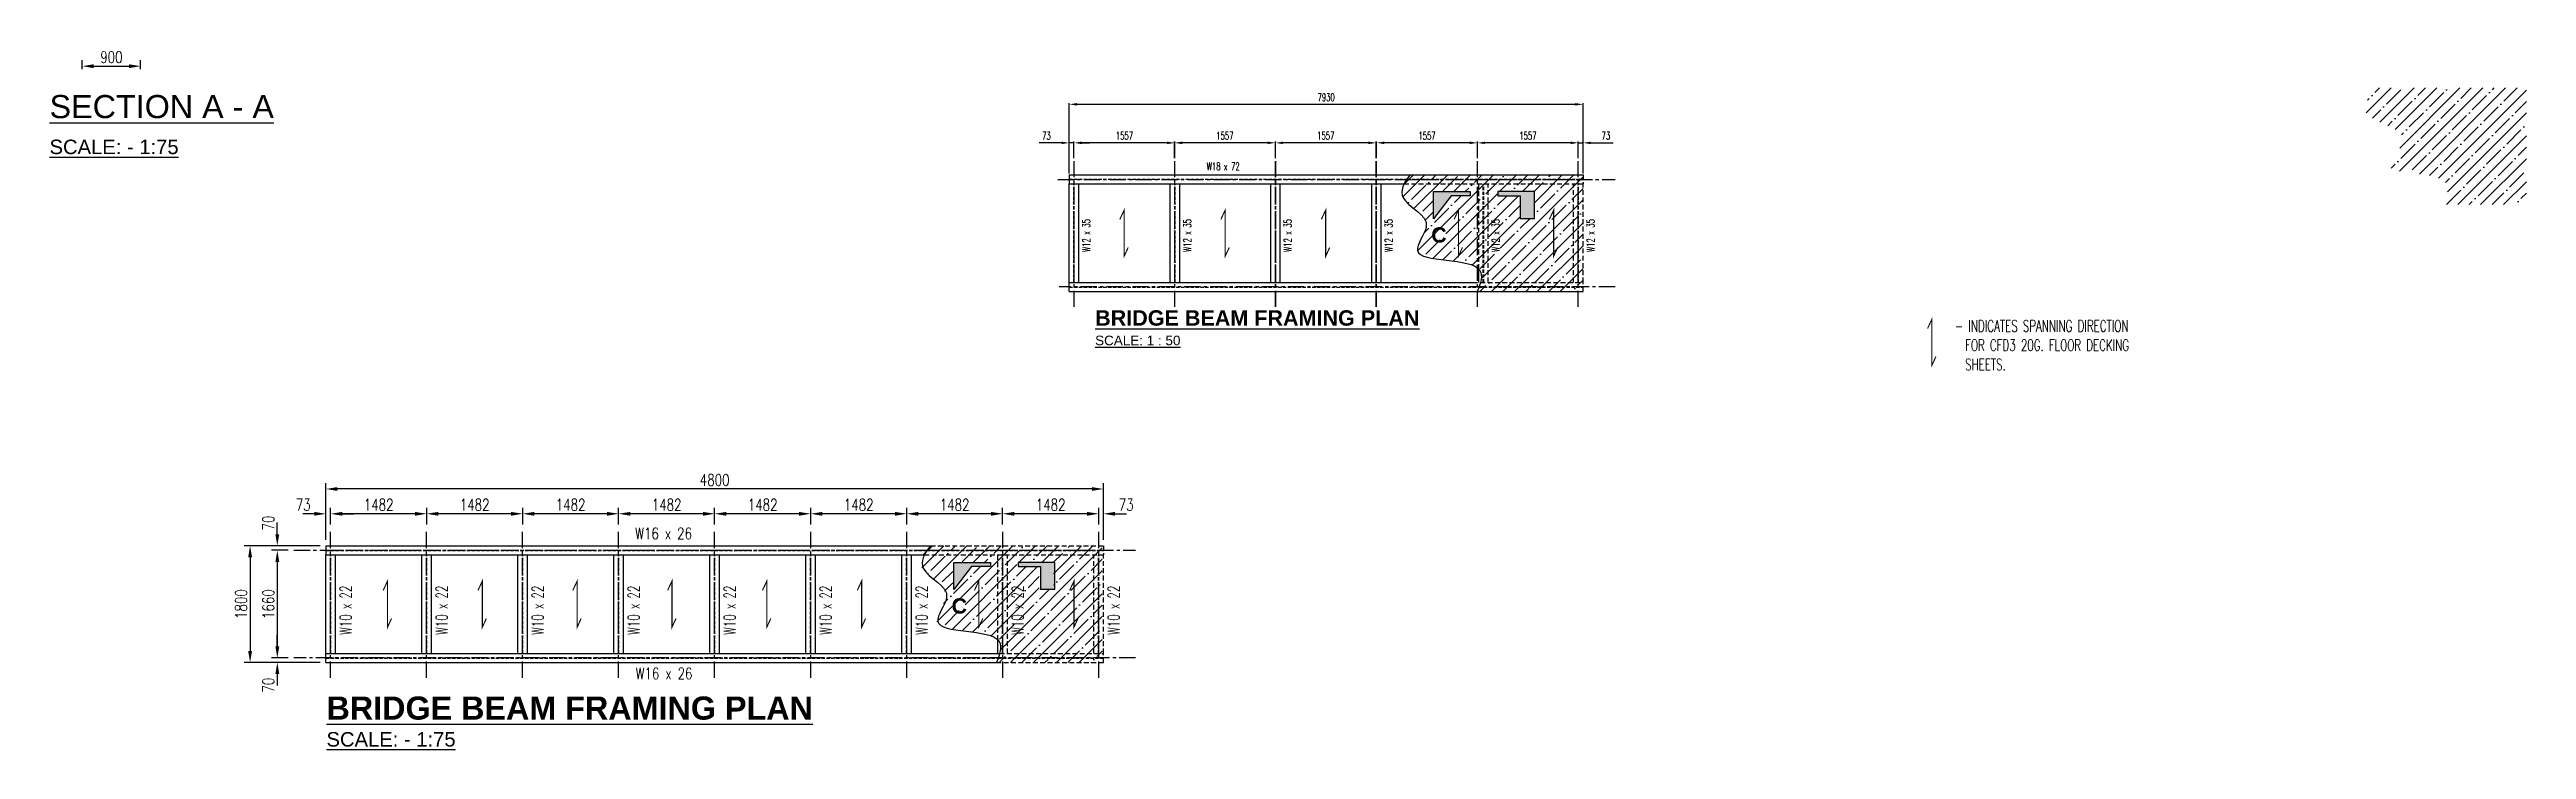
# Model space of a CAD drawing. Header units: millimetres. Extents: x -605628 to 223188, y -4937 to 493520.
# Drawn here: x -373167 to -334937, y 393111 to 403906 of the extents above; entities that cross this region are included whole.
import ezdxf

# ---------------------------------------------------------------- set-up
doc = ezdxf.new("R2010")
doc.units = ezdxf.units.MM
doc.header["$LTSCALE"] = 100
doc.header["$MEASUREMENT"] = 0
doc.header["$PDMODE"] = 3
doc.header["$PDSIZE"] = -0.5
doc.linetypes.add('CENTER', pattern=[2, 1.25, -0.25, 0.25, -0.25])
doc.linetypes.add('HIDDEN', pattern=[0.375, 0.25, -0.125])
doc.layers.get('Defpoints').update_dxf_attribs({"color": 1})
for name, color, linetype in [('Grid-line', 8, 'CENTER'), ('S-Arrow', 1, 'Continuous'), ('S-Dim', 1, 'Continuous'), ('ST-FOOTING', 4, 'HIDDEN'), ('ST-HATCH', 8, 'Continuous'), ('ST-TEXT', 255, 'Continuous'), ('TITLE', 2, 'Continuous')]:
    doc.layers.add(name, color=color, linetype=linetype)
doc.styles.add('Roomname', font='sanss___.ttf')
doc.styles.add('SKEL 1_50xp', font='ROMANS.SHX', dxfattribs={"width": 0.65, "height": 119})
doc.styles.add('SKEL 1_75xp', font='romans.shx', dxfattribs={"width": 0.75, "height": 178.5})
doc.dimstyles.new('1-75', dxfattribs={"dimtxt": 178.5, "dimasz": 178.5, "dimexe": 90, "dimexo": 90, "dimgap": 50, "dimtad": 1, "dimdec": 0, "dimzin": 3, "dimdsep": 46, "dimtxsty": 'SKEL 1_75xp', "dimcen": 0.0625, "dimclrd": 1, "dimclre": 1, "dimclrt": 2, "dimaunit": 1, "dimadec": 0, "dimazin": 0, "dimtfac": 1, "dimtdec": 0, "dimtofl": 0, "dimtmove": 0, "dimatfit": 3, "dimfxl": 50, "dimtolj": 1, "dimtzin": 0, "dimarcsym": 0})
doc.dimstyles.new('SKEL 1_50xp', dxfattribs={"dimtxt": 119, "dimasz": 119, "dimexe": 20, "dimexo": 20, "dimgap": 50, "dimtad": 1, "dimdec": 0, "dimtxsty": 'SKEL 1_50xp', "dimcen": 4, "dimdle": 1, "dimclrd": 1, "dimclre": 1, "dimclrt": 2, "dimadec": 0, "dimazin": 0, "dimtfac": 1, "dimtdec": 0, "dimtix": 1, "dimtmove": 0, "dimatfit": 3, "dimfxl": 1.25, "dimarcsym": 0})

msp = doc.modelspace()

# ---------------------------------------------------------------- texts
at = {"layer": 'S-Dim', "color": 2, "char_height": 178.5, "attachment_point": 5, "style": 'SKEL 1_75xp'}
for s, insert in [('\\A1;{\\C7;4800}', (-362901, 397267.5)), ('\\A1;{\\C7;W16 x 26}', (-363690.4, 396441.7)), ('\\A1;{\\C7;W16 x 26}', (-363682.5, 394282.8))]:
    msp.add_mtext(s, dxfattribs=dict(at, insert=insert))
at = {"layer": 'ST-TEXT', "color": 5, "attachment_point": 1}
for s, insert, char_height, width, style in [('\\A1;W18 x 72', (-355305.3, 402163.6), 119, 4000, 'SKEL 1_50xp'), ('{\\fSansSerif|b1|i0|c2|p2;\\LBRIDGE BEAM FRAMING PLAN}', (-357028.9, 399885.7), 238, 8000, 'Roomname'), ('- INDICATES SPANNING DIRECTION\\P  FOR CFD3 20G. FLOOR DECKING\\P  SHEETS. ', (-343760.1, 399733.4), 178.5, 4000, 'SKEL 1_50xp'), ('{\\LSCALE: 1 : 50}', (-357028.9, 399493.9), 148.75, 5000, 'Roomname')]:
    msp.add_mtext(s, dxfattribs=dict(at, insert=insert, char_height=char_height, width=width, style=style))
at = {"layer": 'ST-TEXT', "color": 5, "width": 4000, "attachment_point": 1, "rotation": 90, "style": 'SKEL 1_50xp'}
for s, insert, char_height in [('\\A1;W12 x 35', (-357226.1, 400783.5), 119), ('\\A1;W12 x 35', (-355666.3, 400783.6), 119), ('\\A1;W12 x 35', (-354115.6, 400783.6), 119), ('\\A1;W12 x 35', (-352558.8, 400783.6), 119), ('\\A1;W12 x 35', (-350905.6, 400783.5), 119), ('\\A1;W12 x 35', (-349442.1, 400783.5), 119), ('\\A1;W10 x 22', (-368685.1, 394877), 178.5), ('\\A1;W10 x 22', (-367203.4, 394877), 178.5), ('\\A1;W10 x 22', (-365721.6, 394877), 178.5), ('\\A1;W10 x 22', (-364239.9, 394877), 178.5), ('\\A1;W10 x 22', (-362758.1, 394877), 178.5), ('\\A1;W10 x 22', (-361276.4, 394877), 178.5), ('\\A1;W10 x 22', (-359794.6, 394877), 178.5), ('\\A1;W10 x 22', (-358312.9, 394877), 178.5), ('\\A1;W10 x 22', (-356831.2, 394877), 178.5)]:
    msp.add_mtext(s, dxfattribs=dict(at, insert=insert, char_height=char_height))
at = {"layer": 'TITLE', "attachment_point": 1, "style": 'Roomname'}
for s, insert, char_height, width in [('{\\LSECTION A - A}', (-373166.7, 403205.1), 357, 15189.483), ('{\\LSCALE: - 1:75}', (-373166.7, 402516.7), 223.125, 12491.798), ('\\A1;{\\fSansSerif|b1|i0|c2|p2;C}', (-351840.8, 401164.3), 235.144, 30854.742)]:
    msp.add_mtext(s, dxfattribs=dict(at, insert=insert, char_height=char_height, width=width))
at = {"layer": 'TITLE', "color": 5, "attachment_point": 1, "style": 'Roomname'}
for s, insert, char_height, width in [('\\A1;{\\fSansSerif|b1|i0|c2|p2;C}', (-359243.9, 395442.6), 235.144, 30854.742), ('{\\fSansSerif|b1|i0|c2|p2;\\LBRIDGE BEAM FRAMING PLAN}', (-368892, 393927.7), 357, 15189.483), ('{\\LSCALE: - 1:75}', (-368892, 393379.1), 223.125, 12491.798)]:
    msp.add_mtext(s, dxfattribs=dict(at, insert=insert, char_height=char_height, width=width))

# ---------------------------------------------------------------- blocks, each defined once
blk = doc.blocks.new('*D32')
at = {"layer": 'Defpoints', "color": 0, "transparency": 16777216}
for p in [(-372662, 403515), (-371762, 403650), (-371762, 403515)]:
    blk.add_point(p, dxfattribs=at)
at = {"layer": 'S-Dim', "color": 1, "lineweight": -2, "transparency": 16777216}
for p, q in [((-372662, 403605), (-372662, 403740)), ((-371762, 403605), (-371762, 403740)), ((-372484, 403650), (-371941, 403650))]:
    blk.add_line(p, q, dxfattribs=at)
at = {"layer": 'S-Dim', "color": 1, "transparency": 16777216}
for points in [[(-372484, 403679), (-372484, 403620), (-372662, 403650)], [(-371941, 403679), (-371941, 403620), (-371762, 403650)]]:
    blk.add_solid(points, dxfattribs=at)
at = {"layer": 'S-Dim', "color": 2, "transparency": 16777216, "insert": (-372212, 403789), "char_height": 178.5, "attachment_point": 5, "style": 'SKEL 1_75xp'}
blk.add_mtext('\\A1;900', dxfattribs=at)
blk = doc.blocks.new('*D44')
at = {"layer": 'Defpoints', "color": 0, "transparency": 16777216}
for p in [(-362901, 396746), (-362901, 396490), (-361419, 396490)]:
    blk.add_point(p, dxfattribs=at)
at = {"layer": 'S-Dim', "color": 1, "lineweight": -2, "transparency": 16777216}
for p, q in [((-362901, 396580), (-362901, 396836)), ((-361419, 396580), (-361419, 396836)), ((-361598, 396746), (-362722, 396746))]:
    blk.add_line(p, q, dxfattribs=at)
at = {"layer": 'S-Dim', "color": 1, "transparency": 16777216}
for points in [[(-362722, 396775), (-362722, 396716), (-362901, 396746)], [(-361598, 396775), (-361598, 396716), (-361419, 396746)]]:
    blk.add_solid(points, dxfattribs=at)
at = {"layer": 'S-Dim', "color": 2, "transparency": 16777216, "insert": (-362160, 396885), "char_height": 178.5, "attachment_point": 5, "style": 'SKEL 1_75xp'}
blk.add_mtext('\\A1;{\\C7;1482}', dxfattribs=at)
blk = doc.blocks.new('*D45')
at = {"layer": 'Defpoints', "color": 0, "transparency": 16777216}
for p in [(-361419, 396746), (-361419, 396490), (-359937, 396490)]:
    blk.add_point(p, dxfattribs=at)
at = {"layer": 'S-Dim', "color": 1, "lineweight": -2, "transparency": 16777216}
for p, q in [((-361419, 396580), (-361419, 396836)), ((-359937, 396580), (-359937, 396836)), ((-360116, 396746), (-361241, 396746))]:
    blk.add_line(p, q, dxfattribs=at)
at = {"layer": 'S-Dim', "color": 1, "transparency": 16777216}
for points in [[(-361241, 396775), (-361241, 396716), (-361419, 396746)], [(-360116, 396775), (-360116, 396716), (-359937, 396746)]]:
    blk.add_solid(points, dxfattribs=at)
at = {"layer": 'S-Dim', "color": 2, "transparency": 16777216, "insert": (-360678, 396885), "char_height": 178.5, "attachment_point": 5, "style": 'SKEL 1_75xp'}
blk.add_mtext('\\A1;{\\C7;1482}', dxfattribs=at)
blk = doc.blocks.new('*D46')
at = {"layer": 'Defpoints', "color": 0, "transparency": 16777216}
for p in [(-359937, 396746), (-359937, 396490), (-358456, 396490)]:
    blk.add_point(p, dxfattribs=at)
at = {"layer": 'S-Dim', "color": 1, "lineweight": -2, "transparency": 16777216}
for p, q in [((-359937, 396580), (-359937, 396836)), ((-358456, 396580), (-358456, 396836)), ((-358634, 396746), (-359759, 396746))]:
    blk.add_line(p, q, dxfattribs=at)
at = {"layer": 'S-Dim', "color": 1, "transparency": 16777216}
for points in [[(-359759, 396775), (-359759, 396716), (-359937, 396746)], [(-358634, 396775), (-358634, 396716), (-358456, 396746)]]:
    blk.add_solid(points, dxfattribs=at)
at = {"layer": 'S-Dim', "color": 2, "transparency": 16777216, "insert": (-359197, 396885), "char_height": 178.5, "attachment_point": 5, "style": 'SKEL 1_75xp'}
blk.add_mtext('\\A1;{\\C7;1482}', dxfattribs=at)
blk = doc.blocks.new('*D47')
at = {"layer": 'Defpoints', "color": 0, "transparency": 16777216}
for p in [(-358456, 396746), (-358456, 396490), (-356974, 396490)]:
    blk.add_point(p, dxfattribs=at)
at = {"layer": 'S-Dim', "color": 1, "lineweight": -2, "transparency": 16777216}
for p, q in [((-358456, 396580), (-358456, 396836)), ((-356974, 396580), (-356974, 396836)), ((-357152, 396746), (-358277, 396746))]:
    blk.add_line(p, q, dxfattribs=at)
at = {"layer": 'S-Dim', "color": 1, "transparency": 16777216}
for points in [[(-358277, 396775), (-358277, 396716), (-358456, 396746)], [(-357152, 396775), (-357152, 396716), (-356974, 396746)]]:
    blk.add_solid(points, dxfattribs=at)
at = {"layer": 'S-Dim', "color": 2, "transparency": 16777216, "insert": (-357715, 396885), "char_height": 178.5, "attachment_point": 5, "style": 'SKEL 1_75xp'}
blk.add_mtext('\\A1;{\\C7;1482}', dxfattribs=at)
blk = doc.blocks.new('*D48')
at = {"layer": 'Defpoints', "color": 0, "transparency": 16777216}
for p in [(-368901, 396746), (-368828, 396490), (-368901, 396253)]:
    blk.add_point(p, dxfattribs=at)
at = {"layer": 'S-Dim', "color": 1, "lineweight": -2, "transparency": 16777216}
for p, q in [((-368901, 396343), (-368901, 396836)), ((-368828, 396580), (-368828, 396836)), ((-369079, 396746), (-369258, 396746)), ((-368649, 396746), (-368471, 396746))]:
    blk.add_line(p, q, dxfattribs=at)
at = {"layer": 'S-Dim', "color": 1, "transparency": 16777216}
for points in [[(-369079, 396775), (-369079, 396716), (-368901, 396746)], [(-368649, 396775), (-368649, 396716), (-368828, 396746)]]:
    blk.add_solid(points, dxfattribs=at)
at = {"layer": 'S-Dim', "color": 2, "transparency": 16777216, "insert": (-369252, 396885), "char_height": 178.5, "attachment_point": 5, "style": 'SKEL 1_75xp'}
blk.add_mtext('\\A1;{\\C7;73}', dxfattribs=at)
blk = doc.blocks.new('*D49')
at = {"layer": 'Defpoints', "color": 0, "transparency": 16777216}
for p in [(-356974, 396490), (-356901, 396746), (-356901, 396253)]:
    blk.add_point(p, dxfattribs=at)
at = {"layer": 'S-Dim', "color": 1, "lineweight": -2, "transparency": 16777216}
for p, q in [((-356974, 396580), (-356974, 396836)), ((-356901, 396343), (-356901, 396836)), ((-357152, 396746), (-357331, 396746)), ((-356722, 396746), (-356544, 396746))]:
    blk.add_line(p, q, dxfattribs=at)
at = {"layer": 'S-Dim', "color": 1, "transparency": 16777216}
for points in [[(-357152, 396775), (-357152, 396716), (-356974, 396746)], [(-356722, 396775), (-356722, 396716), (-356901, 396746)]]:
    blk.add_solid(points, dxfattribs=at)
at = {"layer": 'S-Dim', "color": 2, "transparency": 16777216, "insert": (-356550, 396885), "char_height": 178.5, "attachment_point": 5, "style": 'SKEL 1_75xp'}
blk.add_mtext('\\A1;{\\C7;73}', dxfattribs=at)
blk = doc.blocks.new('*D50')
at = {"layer": 'Defpoints', "color": 0, "transparency": 16777216}
for p in [(-369395, 396183), (-369651, 394522), (-369395, 394522)]:
    blk.add_point(p, dxfattribs=at)
at = {"layer": 'S-Dim', "color": 5, "lineweight": -2, "transparency": 16777216}
for p, q in [((-369485, 396183), (-369741, 396183)), ((-369651, 396004), (-369651, 394701)), ((-369485, 394522), (-369741, 394522))]:
    blk.add_line(p, q, dxfattribs=at)
at = {"layer": 'S-Dim', "color": 5, "transparency": 16777216}
for points in [[(-369681, 396004), (-369621, 396004), (-369651, 396183)], [(-369681, 394701), (-369621, 394701), (-369651, 394522)]]:
    blk.add_solid(points, dxfattribs=at)
at = {"layer": 'S-Dim', "color": 5, "transparency": 16777216, "insert": (-369790, 395353), "char_height": 178.5, "attachment_point": 5, "rotation": 90, "style": 'SKEL 1_75xp'}
blk.add_mtext('\\A1;1660', dxfattribs=at)
blk = doc.blocks.new('*D51')
at = {"layer": 'Defpoints', "color": 0, "transparency": 16777216}
for p in [(-368901, 396253), (-370071, 394453), (-368901, 394453)]:
    blk.add_point(p, dxfattribs=at)
at = {"layer": 'S-Dim', "color": 1, "lineweight": -2, "transparency": 16777216}
for p, q in [((-368991, 396253), (-370161, 396253)), ((-370071, 396074), (-370071, 394631)), ((-368991, 394453), (-370161, 394453))]:
    blk.add_line(p, q, dxfattribs=at)
at = {"layer": 'S-Dim', "color": 1, "transparency": 16777216}
for points in [[(-370101, 396074), (-370041, 396074), (-370071, 396253)], [(-370101, 394631), (-370041, 394631), (-370071, 394453)]]:
    blk.add_solid(points, dxfattribs=at)
at = {"layer": 'S-Dim', "color": 2, "transparency": 16777216, "insert": (-370210, 395353), "char_height": 178.5, "attachment_point": 5, "rotation": 90, "style": 'SKEL 1_75xp'}
blk.add_mtext('\\A1;{\\C7;1800}', dxfattribs=at)
blk = doc.blocks.new('*D52')
at = {"layer": 'Defpoints', "color": 0, "transparency": 16777216}
for p in [(-369651, 396183), (-369395, 396183), (-368901, 396253)]:
    blk.add_point(p, dxfattribs=at)
at = {"layer": 'S-Dim', "color": 1, "lineweight": -2, "transparency": 16777216}
for p, q in [((-369651, 396431), (-369651, 396610)), ((-368991, 396253), (-369741, 396253)), ((-369485, 396183), (-369741, 396183)), ((-369651, 396004), (-369651, 395826))]:
    blk.add_line(p, q, dxfattribs=at)
at = {"layer": 'S-Dim', "color": 1, "transparency": 16777216}
for points in [[(-369681, 396431), (-369621, 396431), (-369651, 396253)], [(-369681, 396004), (-369621, 396004), (-369651, 396183)]]:
    blk.add_solid(points, dxfattribs=at)
at = {"layer": 'S-Dim', "color": 2, "transparency": 16777216, "insert": (-369790, 396603), "char_height": 178.5, "attachment_point": 5, "rotation": 90, "style": 'SKEL 1_75xp'}
blk.add_mtext('\\A1;{\\C7;70}', dxfattribs=at)
blk = doc.blocks.new('*D53')
at = {"layer": 'Defpoints', "color": 0, "transparency": 16777216}
for p in [(-369651, 394522), (-369395, 394522), (-368901, 394453)]:
    blk.add_point(p, dxfattribs=at)
at = {"layer": 'S-Dim', "color": 1, "lineweight": -2, "transparency": 16777216}
for p, q in [((-369651, 394701), (-369651, 394879)), ((-369485, 394522), (-369741, 394522)), ((-368991, 394453), (-369741, 394453)), ((-369651, 394274), (-369651, 394096))]:
    blk.add_line(p, q, dxfattribs=at)
at = {"layer": 'S-Dim', "color": 1, "transparency": 16777216}
for points in [[(-369681, 394701), (-369621, 394701), (-369651, 394522)], [(-369681, 394274), (-369621, 394274), (-369651, 394453)]]:
    blk.add_solid(points, dxfattribs=at)
at = {"layer": 'S-Dim', "color": 2, "transparency": 16777216, "insert": (-369790, 394102), "char_height": 178.5, "attachment_point": 5, "rotation": 90, "style": 'SKEL 1_75xp'}
blk.add_mtext('\\A1;{\\C7;70}', dxfattribs=at)
blk = doc.blocks.new('*D77')
at = {"layer": 'Defpoints', "color": 0, "transparency": 16777216}
for p in [(-364383, 396746), (-364383, 396490), (-362901, 396490)]:
    blk.add_point(p, dxfattribs=at)
at = {"layer": 'S-Dim', "color": 1, "lineweight": -2, "transparency": 16777216}
for p, q in [((-364383, 396580), (-364383, 396836)), ((-362901, 396580), (-362901, 396836)), ((-363079, 396746), (-364204, 396746))]:
    blk.add_line(p, q, dxfattribs=at)
at = {"layer": 'S-Dim', "color": 1, "transparency": 16777216}
for points in [[(-364204, 396775), (-364204, 396716), (-364383, 396746)], [(-363079, 396775), (-363079, 396716), (-362901, 396746)]]:
    blk.add_solid(points, dxfattribs=at)
at = {"layer": 'S-Dim', "color": 2, "transparency": 16777216, "insert": (-363642, 396885), "char_height": 178.5, "attachment_point": 5, "style": 'SKEL 1_75xp'}
blk.add_mtext('\\A1;{\\C7;1482}', dxfattribs=at)
blk = doc.blocks.new('*D78')
at = {"layer": 'Defpoints', "color": 0, "transparency": 16777216}
for p in [(-365864, 396746), (-365864, 396490), (-364383, 396490)]:
    blk.add_point(p, dxfattribs=at)
at = {"layer": 'S-Dim', "color": 1, "lineweight": -2, "transparency": 16777216}
for p, q in [((-365864, 396580), (-365864, 396836)), ((-364383, 396580), (-364383, 396836)), ((-364561, 396746), (-365686, 396746))]:
    blk.add_line(p, q, dxfattribs=at)
at = {"layer": 'S-Dim', "color": 1, "transparency": 16777216}
for points in [[(-365686, 396775), (-365686, 396716), (-365864, 396746)], [(-364561, 396775), (-364561, 396716), (-364383, 396746)]]:
    blk.add_solid(points, dxfattribs=at)
at = {"layer": 'S-Dim', "color": 2, "transparency": 16777216, "insert": (-365124, 396885), "char_height": 178.5, "attachment_point": 5, "style": 'SKEL 1_75xp'}
blk.add_mtext('\\A1;{\\C7;1482}', dxfattribs=at)
blk = doc.blocks.new('*D79')
at = {"layer": 'Defpoints', "color": 0, "transparency": 16777216}
for p in [(-367346, 396746), (-367346, 396490), (-365864, 396490)]:
    blk.add_point(p, dxfattribs=at)
at = {"layer": 'S-Dim', "color": 1, "lineweight": -2, "transparency": 16777216}
for p, q in [((-367346, 396580), (-367346, 396836)), ((-365864, 396580), (-365864, 396836)), ((-366043, 396746), (-367168, 396746))]:
    blk.add_line(p, q, dxfattribs=at)
at = {"layer": 'S-Dim', "color": 1, "transparency": 16777216}
for points in [[(-367168, 396775), (-367168, 396716), (-367346, 396746)], [(-366043, 396775), (-366043, 396716), (-365864, 396746)]]:
    blk.add_solid(points, dxfattribs=at)
at = {"layer": 'S-Dim', "color": 2, "transparency": 16777216, "insert": (-366605, 396885), "char_height": 178.5, "attachment_point": 5, "style": 'SKEL 1_75xp'}
blk.add_mtext('\\A1;{\\C7;1482}', dxfattribs=at)
blk = doc.blocks.new('*D80')
at = {"layer": 'Defpoints', "color": 0, "transparency": 16777216}
for p in [(-368828, 396746), (-368828, 396490), (-367346, 396490)]:
    blk.add_point(p, dxfattribs=at)
at = {"layer": 'S-Dim', "color": 1, "lineweight": -2, "transparency": 16777216}
for p, q in [((-368828, 396580), (-368828, 396836)), ((-367346, 396580), (-367346, 396836)), ((-367525, 396746), (-368649, 396746))]:
    blk.add_line(p, q, dxfattribs=at)
at = {"layer": 'S-Dim', "color": 1, "transparency": 16777216}
for points in [[(-368649, 396775), (-368649, 396716), (-368828, 396746)], [(-367525, 396775), (-367525, 396716), (-367346, 396746)]]:
    blk.add_solid(points, dxfattribs=at)
at = {"layer": 'S-Dim', "color": 2, "transparency": 16777216, "insert": (-368087, 396885), "char_height": 178.5, "attachment_point": 5, "style": 'SKEL 1_75xp'}
blk.add_mtext('\\A1;{\\C7;1482}', dxfattribs=at)
blk = doc.blocks.new('*D108')
at = {"layer": 'Defpoints', "color": 0, "transparency": 16777216}
for p in [(-351128, 402467), (-351128, 402212), (-349571, 402212)]:
    blk.add_point(p, dxfattribs=at)
at = {"layer": 'S-Dim', "color": 1, "lineweight": -2, "transparency": 16777216}
for p, q in [((-351128, 402232), (-351128, 402487)), ((-349690, 402467), (-351009, 402467)), ((-349571, 402232), (-349571, 402487))]:
    blk.add_line(p, q, dxfattribs=at)
at = {"layer": 'S-Dim', "color": 1, "transparency": 16777216}
for points in [[(-351009, 402487), (-351009, 402448), (-351128, 402467)], [(-349690, 402487), (-349690, 402448), (-349571, 402467)]]:
    blk.add_solid(points, dxfattribs=at)
at = {"layer": 'S-Dim', "color": 5, "transparency": 16777216, "insert": (-350349, 402577), "char_height": 119, "attachment_point": 5, "style": 'SKEL 1_50xp'}
blk.add_mtext('1557', dxfattribs=at)
blk = doc.blocks.new('*D109')
at = {"layer": 'Defpoints', "color": 0, "transparency": 16777216}
for p in [(-349571, 402212), (-349498, 402467), (-349498, 401974)]:
    blk.add_point(p, dxfattribs=at)
at = {"layer": 'S-Dim', "color": 1, "lineweight": -2, "transparency": 16777216}
for p, q in [((-349690, 402467), (-349809, 402467)), ((-349571, 402232), (-349571, 402487)), ((-349571, 402467), (-349498, 402467)), ((-349498, 401994), (-349498, 402487)), ((-349379, 402467), (-349033, 402467))]:
    blk.add_line(p, q, dxfattribs=at)
at = {"layer": 'S-Dim', "color": 1, "transparency": 16777216}
for points in [[(-349690, 402487), (-349690, 402448), (-349571, 402467)], [(-349379, 402487), (-349379, 402448), (-349498, 402467)]]:
    blk.add_solid(points, dxfattribs=at)
at = {"layer": 'S-Dim', "color": 5, "transparency": 16777216, "insert": (-349145, 402577), "char_height": 119, "attachment_point": 5, "style": 'SKEL 1_50xp'}
blk.add_mtext('73', dxfattribs=at)
blk = doc.blocks.new('*D110')
at = {"layer": 'Defpoints', "color": 0, "transparency": 16777216}
for p in [(-352684, 402467), (-352684, 402212), (-351128, 402212)]:
    blk.add_point(p, dxfattribs=at)
at = {"layer": 'S-Dim', "color": 1, "lineweight": -2, "transparency": 16777216}
for p, q in [((-352684, 402232), (-352684, 402487)), ((-351247, 402467), (-352565, 402467)), ((-351128, 402232), (-351128, 402487))]:
    blk.add_line(p, q, dxfattribs=at)
at = {"layer": 'S-Dim', "color": 1, "transparency": 16777216}
for points in [[(-352565, 402487), (-352565, 402448), (-352684, 402467)], [(-351247, 402487), (-351247, 402448), (-351128, 402467)]]:
    blk.add_solid(points, dxfattribs=at)
at = {"layer": 'S-Dim', "color": 5, "transparency": 16777216, "insert": (-351906, 402577), "char_height": 119, "attachment_point": 5, "style": 'SKEL 1_50xp'}
blk.add_mtext('1557', dxfattribs=at)
blk = doc.blocks.new('*D111')
at = {"layer": 'Defpoints', "color": 0, "transparency": 16777216}
for p in [(-354247, 402467), (-354247, 402212), (-352691, 402212)]:
    blk.add_point(p, dxfattribs=at)
at = {"layer": 'S-Dim', "color": 1, "lineweight": -2, "transparency": 16777216}
for p, q in [((-354247, 402232), (-354247, 402487)), ((-352810, 402467), (-354128, 402467)), ((-352691, 402232), (-352691, 402487))]:
    blk.add_line(p, q, dxfattribs=at)
at = {"layer": 'S-Dim', "color": 1, "transparency": 16777216}
for points in [[(-354128, 402487), (-354128, 402448), (-354247, 402467)], [(-352810, 402487), (-352810, 402448), (-352691, 402467)]]:
    blk.add_solid(points, dxfattribs=at)
at = {"layer": 'S-Dim', "color": 5, "transparency": 16777216, "insert": (-353469, 402577), "char_height": 119, "attachment_point": 5, "style": 'SKEL 1_50xp'}
blk.add_mtext('1557', dxfattribs=at)
blk = doc.blocks.new('*D112')
at = {"layer": 'Defpoints', "color": 0, "transparency": 16777216}
for p in [(-355804, 402467), (-355804, 402212), (-354247, 402212)]:
    blk.add_point(p, dxfattribs=at)
at = {"layer": 'S-Dim', "color": 1, "lineweight": -2, "transparency": 16777216}
for p, q in [((-355804, 402232), (-355804, 402487)), ((-354366, 402467), (-355685, 402467)), ((-354247, 402232), (-354247, 402487))]:
    blk.add_line(p, q, dxfattribs=at)
at = {"layer": 'S-Dim', "color": 1, "transparency": 16777216}
for points in [[(-355685, 402487), (-355685, 402448), (-355804, 402467)], [(-354366, 402487), (-354366, 402448), (-354247, 402467)]]:
    blk.add_solid(points, dxfattribs=at)
at = {"layer": 'S-Dim', "color": 5, "transparency": 16777216, "insert": (-355026, 402577), "char_height": 119, "attachment_point": 5, "style": 'SKEL 1_50xp'}
blk.add_mtext('1557', dxfattribs=at)
blk = doc.blocks.new('*D113')
at = {"layer": 'Defpoints', "color": 0, "transparency": 16777216}
for p in [(-357355, 402467), (-357355, 402212), (-355798, 402212)]:
    blk.add_point(p, dxfattribs=at)
at = {"layer": 'S-Dim', "color": 1, "lineweight": -2, "transparency": 16777216}
for p, q in [((-357355, 402232), (-357355, 402487)), ((-355917, 402467), (-357236, 402467)), ((-355798, 402232), (-355798, 402487))]:
    blk.add_line(p, q, dxfattribs=at)
at = {"layer": 'S-Dim', "color": 1, "transparency": 16777216}
for points in [[(-357236, 402487), (-357236, 402448), (-357355, 402467)], [(-355917, 402487), (-355917, 402448), (-355798, 402467)]]:
    blk.add_solid(points, dxfattribs=at)
at = {"layer": 'S-Dim', "color": 5, "transparency": 16777216, "insert": (-356576, 402577), "char_height": 119, "attachment_point": 5, "style": 'SKEL 1_50xp'}
blk.add_mtext('1557', dxfattribs=at)
blk = doc.blocks.new('*D114')
at = {"layer": 'Defpoints', "color": 0, "transparency": 16777216}
for p in [(-357428, 402467), (-357355, 402212), (-357428, 401974)]:
    blk.add_point(p, dxfattribs=at)
at = {"layer": 'S-Dim', "color": 1, "lineweight": -2, "transparency": 16777216}
for p, q in [((-357547, 402467), (-357893, 402467)), ((-357428, 401994), (-357428, 402487)), ((-357355, 402467), (-357428, 402467)), ((-357355, 402232), (-357355, 402487)), ((-357236, 402467), (-357117, 402467))]:
    blk.add_line(p, q, dxfattribs=at)
at = {"layer": 'S-Dim', "color": 1, "transparency": 16777216}
for points in [[(-357547, 402487), (-357547, 402448), (-357428, 402467)], [(-357236, 402487), (-357236, 402448), (-357355, 402467)]]:
    blk.add_solid(points, dxfattribs=at)
at = {"layer": 'S-Dim', "color": 5, "transparency": 16777216, "insert": (-357780, 402577), "char_height": 119, "attachment_point": 5, "style": 'SKEL 1_50xp'}
blk.add_mtext('73', dxfattribs=at)
blk = doc.blocks.new('*D115')
at = {"layer": 'Defpoints', "color": 0, "transparency": 16777216}
for p in [(-357428, 403061), (-357428, 401974), (-349498, 401974)]:
    blk.add_point(p, dxfattribs=at)
at = {"layer": 'S-Dim', "color": 1, "lineweight": -2, "transparency": 16777216}
for p, q in [((-357428, 401994), (-357428, 403081)), ((-349617, 403061), (-357309, 403061)), ((-349498, 401994), (-349498, 403081))]:
    blk.add_line(p, q, dxfattribs=at)
at = {"layer": 'S-Dim', "color": 1, "transparency": 16777216}
for points in [[(-357309, 403081), (-357309, 403042), (-357428, 403061)], [(-349617, 403081), (-349617, 403042), (-349498, 403061)]]:
    blk.add_solid(points, dxfattribs=at)
at = {"layer": 'S-Dim', "color": 5, "transparency": 16777216, "insert": (-353463, 403171), "char_height": 119, "attachment_point": 5, "style": 'SKEL 1_50xp'}
blk.add_mtext('7930', dxfattribs=at)

# ---------------------------------------------------------------- dimensions: what is measured, and where the dimension line sits
at = {"layer": 'S-Dim'}
dim = msp.add_linear_dim(base=(-371762.2, 403649.6), p1=(-372662.2, 403514.5), p2=(-371762.2, 403514.5), dimstyle='1-75', override={"dimtmove": 1}, dxfattribs=at)
dim.commit()
dim.dimension.update_dxf_attribs({"geometry": '*D32', "text_midpoint": (-372212.2, 403649.6), "dimtype": 160})
for base, p1, p2, picture, middle in [((-357427.9, 403061.3), (-349497.9, 401974.3), (-357427.9, 401974.3), '*D115', (-353462.9, 403170.8)), ((-357354.9, 402467.4), (-355798.1, 402211.6), (-357354.9, 402211.6), '*D113', (-356576.5, 402576.9)), ((-355804.2, 402467.4), (-354247.4, 402211.6), (-355804.2, 402211.6), '*D112', (-355025.8, 402576.9)), ((-354247.4, 402467.4), (-352690.6, 402211.6), (-354247.4, 402211.6), '*D111', (-353469, 402576.9)), ((-352684.5, 402467.4), (-351127.7, 402211.6), (-352684.5, 402211.6), '*D110', (-351906.1, 402576.9)), ((-351127.7, 402467.4), (-349570.9, 402211.6), (-351127.7, 402211.6), '*D108', (-350349.3, 402576.9))]:
    dim = msp.add_linear_dim(base=base, p1=p1, p2=p2, dimstyle='SKEL 1_50xp', override={"dimclrt": 5}, dxfattribs=at)
    dim.commit()
    dim.dimension.update_dxf_attribs({"geometry": picture, "text_midpoint": middle})
for base, p1, p2, text, dimstyle, override, picture, middle in [((-357427.9, 402467.4), (-357354.8, 402211.6), (-357427.9, 401974.3), '73', 'SKEL 1_50xp', {"dimclrt": 5}, '*D114', (-357780.3, 402467.4)), ((-368901, 396745.7), (-368827.9, 396489.9), (-368901, 396252.5), '{\\C7;<>}', '1-75', {"dimtmove": 1}, '*D48', (-369251.6, 396745.7))]:
    dim = msp.add_linear_dim(base=base, p1=p1, p2=p2, text=text, dimstyle=dimstyle, override=override, dxfattribs=at)
    dim.commit()
    dim.dimension.update_dxf_attribs({"geometry": picture, "text_midpoint": middle, "dimtype": 160})
for base, p1, p2, angle, text, dimstyle, override, picture, middle in [((-349497.9, 402467.4), (-349570.9, 402211.6), (-349497.9, 401974.3), 180, '73', 'SKEL 1_50xp', {"dimclrt": 5}, '*D109', (-349145.4, 402467.4)), ((-356901, 396745.7), (-356974, 396489.9), (-356901, 396252.5), 180, '{\\C7;<>}', '1-75', {"dimtmove": 1}, '*D49', (-356550.3, 396745.7)), ((-369651.2, 396182.7), (-368901, 396252.5), (-369395.4, 396182.7), 90, '{\\C7;<>}', '1-75', {"dimtmove": 1}, '*D52', (-369651.2, 396603.2)), ((-369651.2, 394522.4), (-368901, 394452.5), (-369395.4, 394522.4), 270, '{\\C7;<>}', '1-75', {"dimtmove": 1}, '*D53', (-369651.2, 394101.9))]:
    dim = msp.add_linear_dim(base=base, p1=p1, p2=p2, angle=angle, text=text, dimstyle=dimstyle, override=override, dxfattribs=at)
    dim.commit()
    dim.dimension.update_dxf_attribs({"geometry": picture, "text_midpoint": middle, "dimtype": 160})
for base, p1, p2, picture, middle in [((-368827.9, 396745.7), (-367346.2, 396489.9), (-368827.9, 396489.9), '*D80', (-368087.1, 396884.9)), ((-367346.2, 396745.7), (-365864.4, 396489.9), (-367346.2, 396489.9), '*D79', (-366605.3, 396884.9)), ((-365864.4, 396745.7), (-364382.7, 396489.9), (-365864.4, 396489.9), '*D78', (-365123.6, 396884.9)), ((-364382.7, 396745.7), (-362901, 396489.9), (-364382.7, 396489.9), '*D77', (-363641.8, 396884.9)), ((-362901, 396745.7), (-361419.2, 396489.9), (-362901, 396489.9), '*D44', (-362160.1, 396884.9)), ((-361419.2, 396745.7), (-359937.5, 396489.9), (-361419.2, 396489.9), '*D45', (-360678.3, 396884.9)), ((-359937.5, 396745.7), (-358455.7, 396489.9), (-359937.5, 396489.9), '*D46', (-359196.6, 396884.9)), ((-358455.7, 396745.7), (-356974, 396489.9), (-358455.7, 396489.9), '*D47', (-357714.9, 396884.9))]:
    dim = msp.add_linear_dim(base=base, p1=p1, p2=p2, text='{\\C7;<>}', dimstyle='1-75', override={"dimtmove": 1}, dxfattribs=at)
    dim.commit()
    dim.dimension.update_dxf_attribs({"geometry": picture, "text_midpoint": middle})
dim = msp.add_linear_dim(base=(-370071.1, 394452.5), p1=(-368901, 396252.5), p2=(-368901, 394452.5), angle=90, text='{\\C7;<>}', dimstyle='1-75', override={"dimtmove": 1}, dxfattribs=at)
dim.commit()
dim.dimension.update_dxf_attribs({"geometry": '*D51', "text_midpoint": (-370210.3, 395352.5)})
at = {"layer": 'S-Dim', "color": 5}
dim = msp.add_linear_dim(base=(-369651.2, 394522.4), p1=(-369395.4, 396182.7), p2=(-369395.4, 394522.4), angle=90, dimstyle='1-75', override={"dimclrd": 5, "dimclre": 5, "dimclrt": 5, "dimtmove": 1}, dxfattribs=at)
dim.commit()
dim.dimension.update_dxf_attribs({"geometry": '*D50', "text_midpoint": (-369790.5, 395352.5)})

# ---------------------------------------------------------------- hatches: boundary and pattern name
h = msp.add_hatch()
h.set_pattern_fill('ANSI35', color=8, scale=1000, style=0)
h.set_pattern_definition([(45, (4433.66, 4433.66), (-176.7767, 176.7767), []), (45, (4610.44, 4433.66), (-176.7767, 176.7767), [312.5, -62.5, 0, -62.5])])
edge = h.paths.add_edge_path()
edge.add_line((-334937.2, 403314.6), (-337250.7, 403314.6))
edge.add_spline(control_points=[(-337250.7, 403314.6), (-337365.1, 403180.9), (-337639, 402819.4), (-336520.8, 402662.8), (-337454.8, 401896.3), (-336022.8, 402091.2), (-336163.7, 401641.1), (-336215.1, 401514.6)], knot_values=[51.5980993, 51.5980993, 51.5980993, 51.5980993, 464.3192427, 1197.499794, 1617.1042173, 2551.3375153, 2889.53783, 2889.53783, 2889.53783, 2889.53783], degree=3, periodic=0)
edge.add_line((-336215.1, 401514.6), (-334937.2, 401514.6))
edge.add_line((-334937.2, 401514.6), (-334937.2, 403314.6))
h = msp.add_hatch()
h.set_pattern_fill('ANSI35', color=8, scale=1000, style=0)
h.set_pattern_definition([(45, (-10126.98, 3093.29), (-176.7767, 176.7767), []), (45, (-9950.2, 3093.29), (-176.7767, 176.7767), [312.5, -62.5, 0, -62.5])])
edge = h.paths.add_edge_path()
edge.add_line((-349497.9, 401974.3), (-352165.8, 401974.3))
edge.add_spline(control_points=[(-352165.8, 401974.3), (-352280.2, 401840.5), (-352386.9, 401516.7), (-351703.2, 401322.4), (-352369.8, 400555.9), (-350937.9, 400750.9), (-351078.8, 400300.7), (-351130.1, 400174.3)], knot_values=[51.5980993, 51.5980993, 51.5980993, 51.5980993, 464.3192427, 1197.499794, 1617.1042173, 2551.3375153, 2889.53783, 2889.53783, 2889.53783, 2889.53783], degree=3, periodic=0)
edge.add_line((-351130.1, 400174.3), (-349497.9, 400174.3))
edge.add_line((-349497.9, 400174.3), (-349497.9, 401974.3))
h.paths.add_polyline_path([(-350249.6, 401297.6), (-350469.6, 401297.6), (-350469.6, 401652.2), (-350815, 401652.2), (-350815, 401715.3), (-350249.6, 401715.3)], flags=16)
h.paths.add_polyline_path([(-351239.1, 401652.2), (-351531.5, 401652.2), (-351804.5, 401297.6), (-351804.5, 401715.3), (-351239.1, 401715.3)], flags=16)
h.paths.add_polyline_path([(-351926, 400799.4), (-351575.6, 400799.4), (-351575.6, 401291.5), (-351926, 401291.5)], flags=24)
h = msp.add_hatch(color=5)
h.dxf.hatch_style = 1
h.paths.add_polyline_path([(-351239.1, 401715.3), (-351804.5, 401715.3), (-351804.5, 401297.6), (-351531.5, 401652.2), (-351239.1, 401652.2)])
h = msp.add_hatch()
h.set_pattern_fill('ANSI35', color=8, scale=1000, style=0)
h.set_pattern_definition([(45, (-17548.34, -2628.43), (-176.7767, 176.7767), []), (45, (-17371.56, -2628.43), (-176.7767, 176.7767), [312.5, -62.5, 0, -62.5])])
edge = h.paths.add_edge_path()
edge.add_line((-356919.2, 396252.5), (-359587.1, 396252.5))
edge.add_spline(control_points=[(-359587.1, 396252.5), (-359701.6, 396118.8), (-359808.3, 395795), (-359124.6, 395600.7), (-359791.2, 394834.2), (-358359.2, 395029.1), (-358500.2, 394579), (-358551.5, 394452.5)], knot_values=[51.5980993, 51.5980993, 51.5980993, 51.5980993, 464.3192427, 1197.499794, 1617.1042173, 2551.3375153, 2889.53783, 2889.53783, 2889.53783, 2889.53783], degree=3, periodic=0)
edge.add_line((-358551.5, 394452.5), (-356919.2, 394452.5))
edge.add_line((-356919.2, 394452.5), (-356919.2, 396252.5))
h.paths.add_polyline_path([(-357670.9, 395575.9), (-357890.9, 395575.9), (-357890.9, 395930.5), (-358236.4, 395930.5), (-358236.4, 395993.6), (-357670.9, 395993.6)], flags=16)
h.paths.add_polyline_path([(-358660.5, 395930.5), (-358952.9, 395930.5), (-359225.9, 395575.9), (-359225.9, 395993.6), (-358660.5, 395993.6)], flags=16)
h.paths.add_polyline_path([(-359347.4, 395077.7), (-358996.9, 395077.7), (-358996.9, 395569.7), (-359347.4, 395569.7)], flags=24)
h = msp.add_hatch(color=5)
h.dxf.hatch_style = 1
h.paths.add_polyline_path([(-358642.2, 395993.6), (-359207.6, 395993.6), (-359207.6, 395575.9), (-358934.6, 395930.5), (-358642.2, 395930.5)])
at = {"layer": 'ST-HATCH'}
h = msp.add_hatch(color=5, dxfattribs=at)
h.dxf.hatch_style = 1
h.paths.add_polyline_path([(-350249.6, 401715.3), (-350815, 401715.3), (-350815, 401652.2), (-350469.6, 401652.2), (-350469.6, 401297.6), (-350249.6, 401297.6)])
h = msp.add_hatch(color=5, dxfattribs=at)
h.dxf.hatch_style = 1
h.paths.add_polyline_path([(-357652.7, 395993.6), (-358218.1, 395993.6), (-358218.1, 395930.5), (-357872.7, 395930.5), (-357872.7, 395575.9), (-357652.7, 395575.9)])

# ---------------------------------------------------------------- linework, layer by layer
at = {"layer": 'Grid-line', "ltscale": 2}
for p, q in [((-357354.8, 399937.1), (-357354.8, 402211.6)), ((-355798.1, 399937.1), (-355798.1, 402211.6)), ((-354247.4, 399937.1), (-354247.4, 402211.6)), ((-354241.3, 399937.1), (-354241.3, 402211.6)), ((-352690.6, 399937.1), (-352690.6, 402211.6)), ((-352684.5, 399937.1), (-352684.5, 402211.6)), ((-351127.7, 399937.1), (-351127.7, 402211.6)), ((-349570.9, 399937.1), (-349570.9, 402211.6)), ((-357603.8, 401904.4), (-349003.4, 401904.4)), ((-349003.4, 400244.1), (-357586.3, 400244.1)), ((-368827.9, 394215.4), (-368827.9, 396489.9)), ((-367346.2, 394215.4), (-367346.2, 396489.9)), ((-365864.4, 394215.4), (-365864.4, 396489.9)), ((-364382.7, 394215.4), (-364382.7, 396489.9)), ((-362901, 394215.4), (-362901, 396489.9)), ((-361419.2, 394215.4), (-361419.2, 396489.9)), ((-359937.5, 394215.4), (-359937.5, 396489.9)), ((-358455.7, 394215.4), (-358455.7, 396489.9)), ((-356974, 394215.4), (-356974, 396489.9)), ((-369395.4, 396182.7), (-356406.5, 396182.7)), ((-356406.5, 394522.4), (-369395.4, 394522.4))]:
    msp.add_line(p, q, dxfattribs=at)
at = {"layer": 'S-Arrow', "const_width": 17.1, "flags": 128}
for points in [[(-356518.8, 400853.6), (-356580.9, 400719.1), (-356580.9, 401429.3), (-356647.8, 401286.7)], [(-354959, 400853.7), (-355021.1, 400719.2), (-355021.1, 401429.4), (-355088, 401286.8)], [(-353408.3, 400853.7), (-353470.4, 400719.2), (-353470.4, 401429.4), (-353537.3, 401286.8)], [(-351359.6, 400853.7), (-351421.8, 400719.2), (-351421.8, 401429.4), (-351488.6, 401286.8)], [(-349889.8, 400853.7), (-349951.9, 400719.2), (-349951.9, 401429.4), (-350018.8, 401286.8)], [(-344051.4, 399171.5), (-344113.6, 399036.9), (-344113.6, 399747.1), (-344180.4, 399604.6)], [(-367888, 395132), (-367950.1, 394997.4), (-367950.1, 395707.7), (-368017, 395565.1)], [(-366424.5, 395132), (-366486.7, 394997.4), (-366486.7, 395707.7), (-366553.5, 395565.1)], [(-364961, 395132), (-365023.2, 394997.4), (-365023.2, 395707.7), (-365090, 395565.1)], [(-363497.5, 395132), (-363559.7, 394997.4), (-363559.7, 395707.7), (-363626.5, 395565.1)], [(-362034, 395132), (-362096.2, 394997.4), (-362096.2, 395707.7), (-362163, 395565.1)], [(-360570.5, 395132), (-360632.7, 394997.4), (-360632.7, 395707.7), (-360699.6, 395565.1)], [(-358762.7, 395132), (-358824.9, 394997.4), (-358824.9, 395707.7), (-358891.7, 395565.1)], [(-357292.9, 395132), (-357355, 394997.4), (-357355, 395707.7), (-357421.9, 395565.1)]]:
    msp.add_lwpolyline(points, dxfattribs=at)
at = {"layer": 'S-Dim', "color": 1}
for p, q in [((-368901, 396342.5), (-368901, 397218.3)), ((-356901, 396342.5), (-356901, 397218.3)), ((-357079.5, 397128.3), (-368722.5, 397128.3))]:
    msp.add_line(p, q, dxfattribs=at)
for points in [[(-368722.5, 397158), (-368722.5, 397098.5), (-368901, 397128.3)], [(-357079.5, 397158), (-357079.5, 397098.5), (-356901, 397128.3)]]:
    msp.add_solid(points, dxfattribs=at)
at = {"layer": 'ST-FOOTING', "color": 2, "linetype": 'ByBlock'}
for p, q in [((-357427.9, 401974.3), (-349497.9, 401974.3)), ((-357427.9, 400174.3), (-349497.9, 400174.3))]:
    msp.add_line(p, q, dxfattribs=at)
at = {"layer": 'ST-HATCH', "color": 3}
for p, q in [((-357427.9, 401974.3), (-357427.9, 401834.6)), ((-357427.9, 401974.3), (-354095.8, 401974.3)), ((-357427.9, 400314), (-357427.9, 401834.6)), ((-357427.9, 401834.6), (-352260.8, 401834.6)), ((-357281.8, 400314), (-357281.8, 401834.6)), ((-355868.1, 400314.1), (-355868.1, 401834.7)), ((-355722, 400314.1), (-355722, 401834.7)), ((-354317.4, 400314.1), (-354317.4, 401834.7)), ((-354171.3, 400314.1), (-354171.3, 401834.7)), ((-352760.6, 400314.1), (-352760.6, 401834.7)), ((-352614.5, 400314.1), (-352614.5, 401834.7)), ((-357427.9, 400174.3), (-357427.9, 400314)), ((-357427.9, 400314), (-351127.7, 400314)), ((-351107.4, 400314), (-351107.4, 400520.3)), ((-357427.9, 400174.3), (-354095.8, 400174.3))]:
    msp.add_line(p, q, dxfattribs=at)
at = {"layer": 'ST-HATCH', "color": 1, "linetype": 'HIDDEN', "ltscale": 2}
for p, q in [((-357427.9, 401907.6), (-352217.5, 401907.6)), ((-357357.9, 400314), (-357357.9, 401834.6)), ((-357351.8, 400314), (-357351.8, 401834.6)), ((-355798.1, 400314.1), (-355798.1, 401834.7)), ((-355792, 400314.1), (-355792, 401834.7)), ((-354247.4, 400314.1), (-354247.4, 401834.7)), ((-354241.3, 400314.1), (-354241.3, 401834.7)), ((-352690.6, 400314.1), (-352690.6, 401834.7)), ((-352684.5, 400314.1), (-352684.5, 401834.7)), ((-357427.9, 400240.9), (-351127.7, 400240.9)), ((-368901, 396185.9), (-359620.6, 396185.9)), ((-368901, 396179.5), (-359625, 396179.5)), ((-368831, 394592.2), (-368831, 396112.8)), ((-368824.9, 394592.2), (-368824.9, 396112.8)), ((-367349.2, 394592.2), (-367349.2, 396112.8)), ((-367343.1, 394592.2), (-367343.1, 396112.8)), ((-365867.5, 394592.2), (-365867.5, 396112.8)), ((-365861.4, 394592.2), (-365861.4, 396112.8)), ((-364385.8, 394592.2), (-364385.8, 396112.8)), ((-364379.7, 394592.2), (-364379.7, 396112.8)), ((-362904, 394592.2), (-362904, 396112.8)), ((-362897.9, 394592.2), (-362897.9, 396112.8)), ((-361422.3, 394592.2), (-361422.3, 396112.8)), ((-361416.2, 394592.2), (-361416.2, 396112.8)), ((-359940.5, 394592.2), (-359940.5, 396112.8)), ((-359934.4, 394592.2), (-359934.4, 396112.8)), ((-368901, 394525.6), (-358523.5, 394525.6)), ((-368901, 394519.2), (-358524.7, 394519.2))]:
    msp.add_line(p, q, dxfattribs=at)
at = {"layer": 'ST-HATCH', "color": 3, "linetype": 'HIDDEN', "ltscale": 3}
for p, q in [((-352260.8, 401834.6), (-349497.9, 401834.6)), ((-352165.8, 401974.3), (-349497.9, 401974.3)), ((-351107.4, 400520.3), (-351107.4, 401834.6)), ((-350961.4, 400314), (-350961.4, 401834.6)), ((-349643.9, 400314), (-349643.9, 401834.6)), ((-349497.9, 401974.3), (-349497.9, 401834.6)), ((-349497.9, 400314), (-349497.9, 401834.6)), ((-351081.5, 400314), (-349497.9, 400314)), ((-349497.9, 400174.3), (-349497.9, 400314)), ((-351130.1, 400174.3), (-349497.9, 400174.3))]:
    msp.add_line(p, q, dxfattribs=at)
at = {"layer": 'ST-HATCH', "color": 8, "linetype": 'HIDDEN', "ltscale": 2}
for p, q in [((-352221.9, 401901.2), (-349497.9, 401901.2)), ((-352217.5, 401907.6), (-349497.9, 401907.6)), ((-351037.4, 400314), (-351037.4, 401834.6)), ((-351031.3, 400314), (-351031.3, 401834.6)), ((-349573.9, 400314), (-349573.9, 401834.6)), ((-349567.8, 400314), (-349567.8, 401834.6)), ((-351103.3, 400240.9), (-349497.9, 400240.9)), ((-351102.2, 400247.3), (-349497.9, 400247.3)), ((-359625, 396179.5), (-356901, 396179.5)), ((-359620.6, 396185.9), (-356901, 396185.9)), ((-358458.8, 394592.2), (-358458.8, 396112.8)), ((-358452.7, 394592.2), (-358452.7, 396112.8)), ((-356977, 394592.2), (-356977, 396112.8)), ((-356970.9, 394592.2), (-356970.9, 396112.8)), ((-358524.7, 394519.2), (-356901, 394519.2)), ((-358523.5, 394525.6), (-356901, 394525.6))]:
    msp.add_line(p, q, dxfattribs=at)
at = {"layer": 'ST-HATCH', "color": 5}
for p, q in [((-351804.5, 401715.3), (-351239.1, 401715.3)), ((-351804.5, 401297.6), (-351804.5, 401715.3)), ((-351531.5, 401652.2), (-351804.5, 401297.6)), ((-351239.1, 401652.2), (-351531.5, 401652.2)), ((-351239.1, 401715.3), (-351239.1, 401652.2)), ((-350249.6, 401715.3), (-350815, 401715.3)), ((-350815, 401715.3), (-350815, 401652.2)), ((-350815, 401652.2), (-350469.6, 401652.2)), ((-350469.6, 401652.2), (-350469.6, 401297.6)), ((-350249.6, 401297.6), (-350249.6, 401715.3)), ((-350249.6, 401297.6), (-350469.6, 401297.6)), ((-359207.6, 395993.6), (-358642.2, 395993.6)), ((-359207.6, 395575.9), (-359207.6, 395993.6)), ((-358934.6, 395930.5), (-359207.6, 395575.9)), ((-358642.2, 395930.5), (-358934.6, 395930.5)), ((-358642.2, 395993.6), (-358642.2, 395930.5)), ((-357652.7, 395993.6), (-358218.1, 395993.6)), ((-358218.1, 395993.6), (-358218.1, 395930.5)), ((-358218.1, 395930.5), (-357872.7, 395930.5)), ((-357872.7, 395930.5), (-357872.7, 395575.9)), ((-357652.7, 395575.9), (-357652.7, 395993.6)), ((-357652.7, 395575.9), (-357872.7, 395575.9))]:
    msp.add_line(p, q, dxfattribs=at)
at = {"layer": 'ST-HATCH', "color": 255}
for p, q in [((-368901, 396252.5), (-359568.9, 396252.5)), ((-368901, 396252.5), (-368901, 396112.8)), ((-368901, 394592.2), (-368901, 396112.8)), ((-368901, 396112.8), (-359663.9, 396112.8)), ((-368754.9, 394592.2), (-368754.9, 396112.8)), ((-367419.2, 394592.2), (-367419.2, 396112.8)), ((-367273.2, 394592.2), (-367273.2, 396112.8)), ((-365937.5, 394592.2), (-365937.5, 396112.8)), ((-365791.4, 394592.2), (-365791.4, 396112.8)), ((-364455.7, 394592.2), (-364455.7, 396112.8)), ((-364309.7, 394592.2), (-364309.7, 396112.8)), ((-362974, 394592.2), (-362974, 396112.8)), ((-362827.9, 394592.2), (-362827.9, 396112.8)), ((-361492.2, 394592.2), (-361492.2, 396112.8)), ((-361346.2, 394592.2), (-361346.2, 396112.8)), ((-360010.5, 394592.2), (-360010.5, 396112.8)), ((-359864.4, 394592.2), (-359864.4, 396112.8)), ((-368901, 394592.2), (-358502.8, 394592.2)), ((-368901, 394452.5), (-368901, 394592.2)), ((-358528.8, 394592.2), (-358528.8, 394798.5)), ((-368901, 394452.5), (-358551.5, 394452.5))]:
    msp.add_line(p, q, dxfattribs=at)
at = {"layer": 'ST-HATCH', "color": 255, "linetype": 'HIDDEN', "ltscale": 3}
for p, q in [((-359663.9, 396112.8), (-356901, 396112.8)), ((-359568.9, 396252.5), (-356901, 396252.5)), ((-358528.8, 394798.5), (-358528.8, 396112.8)), ((-358382.7, 394592.2), (-358382.7, 396112.8)), ((-357047, 394592.2), (-357047, 396112.8)), ((-356901, 396252.5), (-356901, 396112.8)), ((-356901, 394592.2), (-356901, 396112.8)), ((-358502.8, 394592.2), (-356901, 394592.2)), ((-356901, 394452.5), (-356901, 394592.2)), ((-358551.5, 394452.5), (-356901, 394452.5))]:
    msp.add_line(p, q, dxfattribs=at)
at = {"layer": 'ST-HATCH', "color": 3}
for points in [[(-352165.8, 401974.3), (-352280.2, 401840.5), (-352386.9, 401516.7), (-351703.2, 401322.4), (-352369.8, 400555.9), (-350937.9, 400750.9), (-351078.8, 400300.7), (-351130.1, 400174.3)], [(-359568.9, 396252.5), (-359683.3, 396118.8), (-359790, 395795), (-359106.3, 395600.7), (-359772.9, 394834.2), (-358359.2, 395029.1), (-358500.2, 394579), (-358551.5, 394452.5)]]:
    msp.add_open_spline(points, degree=3, knots=[51.5980993, 51.5980993, 51.5980993, 51.5980993, 464.3192427, 1197.499794, 1617.1042173, 2551.3375153, 2889.53783, 2889.53783, 2889.53783, 2889.53783], dxfattribs=at)

msp.set_redraw_order([(e.dxf.handle, doc.entitydb.next_handle()) for e in msp.query("TEXT MTEXT ATTDEF DIMENSION ARC_DIMENSION")])  # texts and dimensions are drawn at this point

doc.saveas('drawing.dxf')
